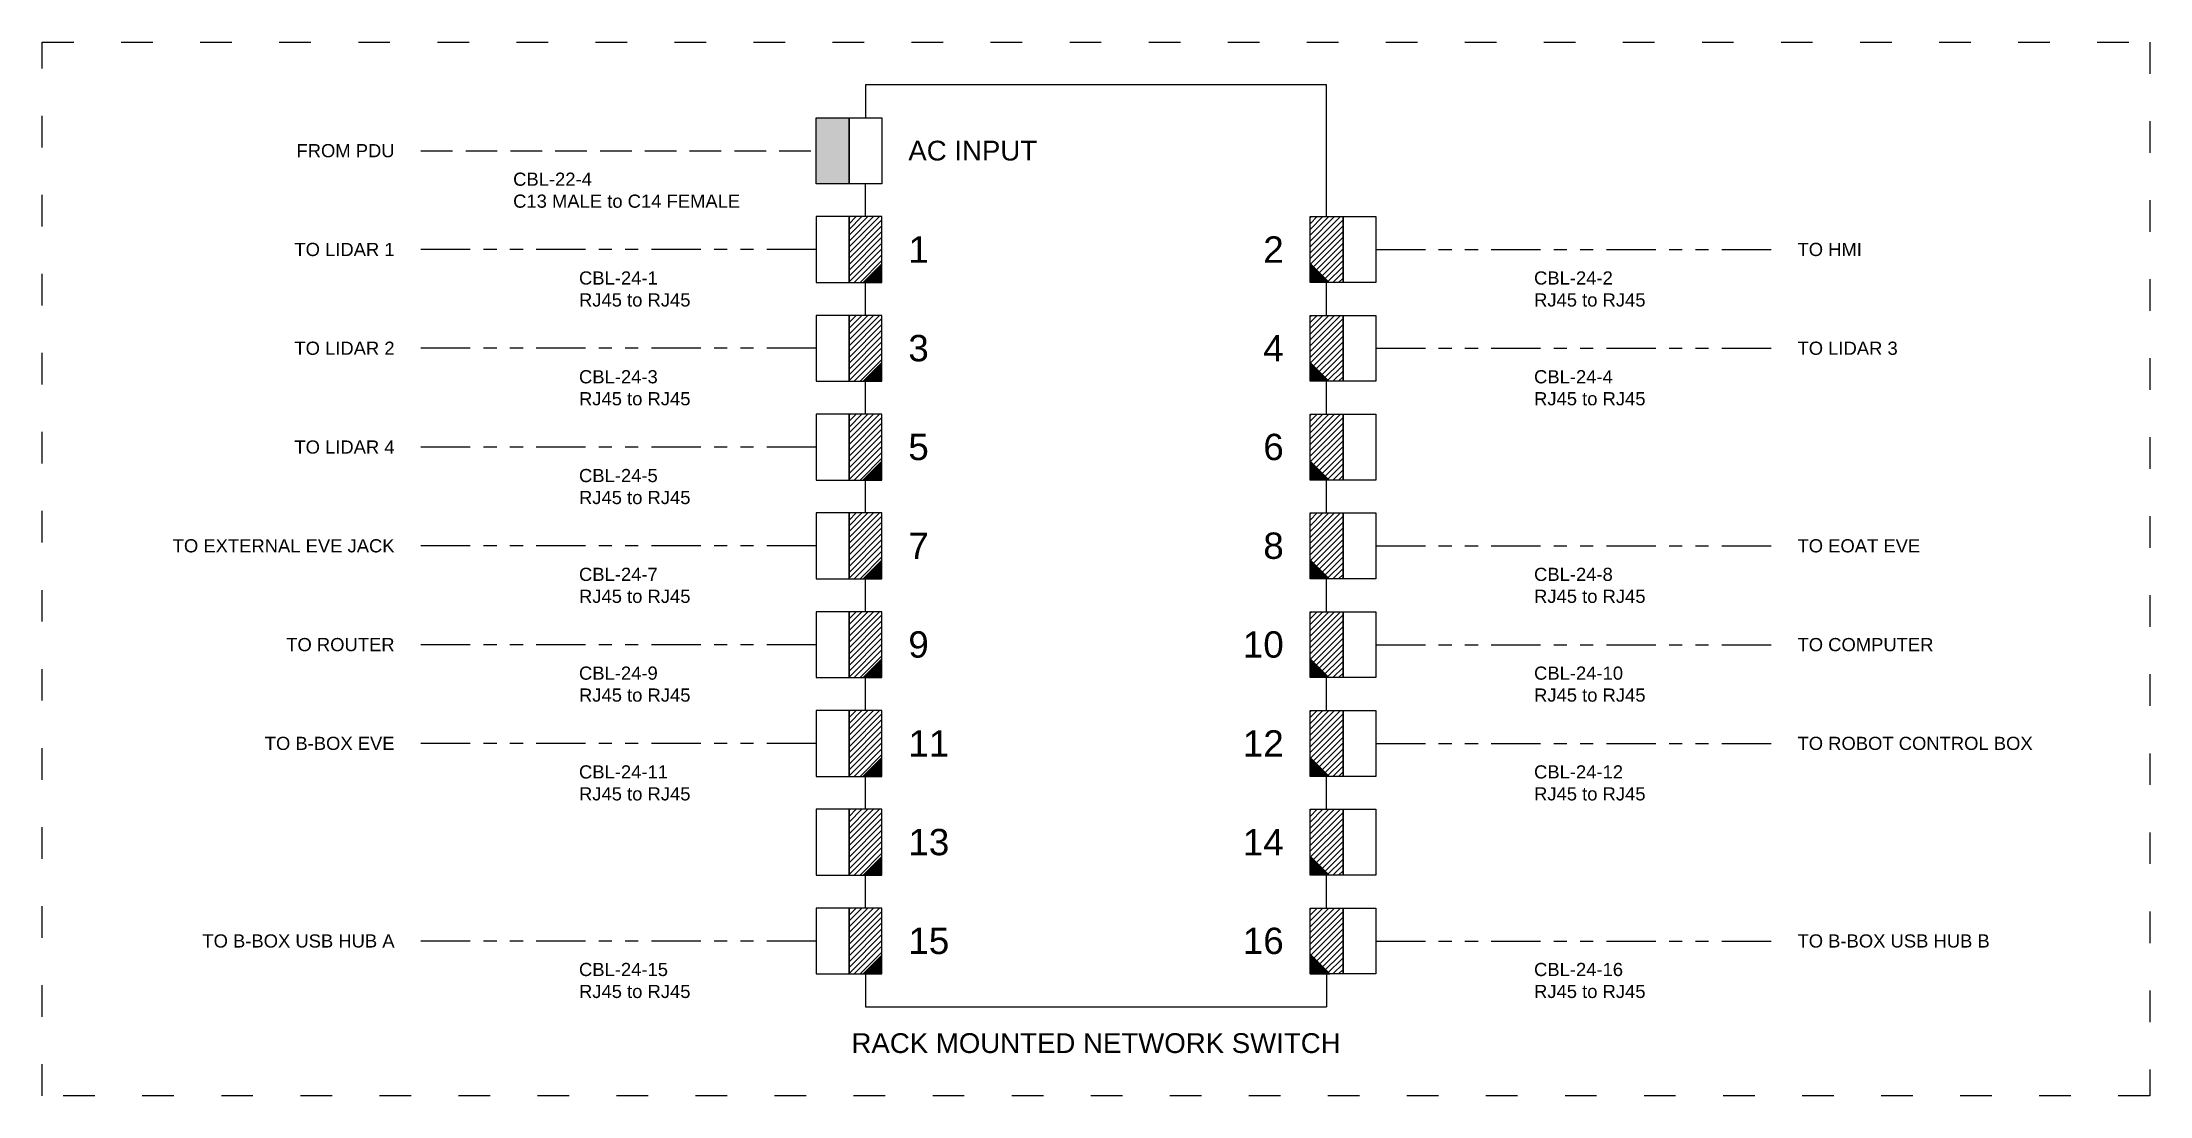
# Model space of a CAD drawing. Header units: inches. Extents: x -30 to 106, y 20 to 28.
# Drawn here: x 50.14 to 66.14, y 19.62 to 27.62 of the extents above; entities that cross this region are included whole.
import ezdxf

# ---------------------------------------------------------------- set-up
doc = ezdxf.new("R2010")
doc.units = ezdxf.units.IN
doc.header["$MEASUREMENT"] = 0
for name, pattern in [('ACAD_ISO02W100', [15, 12, -3]), ('ACAD_ISO03W100', [30, 12, -18]), ('PHANTOM', [2.5, 1.25, -0.25, 0.25, -0.25, 0.25, -0.25])]:
    doc.linetypes.add(name, pattern=pattern)
doc.styles.get("Standard").update_dxf_attribs({"font": 'arial.ttf'})

msp = doc.modelspace()

# ---------------------------------------------------------------- texts
at = {"color": 3, "char_height": 0.1, "width": 4.46392}
for s, insert, attachment_point in [('{\\C256;FROM PDU}', (52.82, 26.796), 6), ('{\\C256;CBL-22-4\\PC13 MALE to C14 FEMALE}', (53.72, 26.496), 4), ('{\\C256;TO LIDAR 1}', (52.82, 26.046), 6), ('{\\C256;TO HMI}', (63.47, 26.046), 4), ('{\\C256;CBL-24-1\\PRJ45 to RJ45}', (54.22, 25.746), 4), ('{\\C256;CBL-24-2\\PRJ45 to RJ45}', (61.47, 25.746), 4), ('{\\C256;TO LIDAR 2}', (52.82, 25.296), 6), ('{\\C256;TO LIDAR 3}', (63.47, 25.296), 4), ('{\\C256;CBL-24-3\\PRJ45 to RJ45}', (54.22, 24.996), 4), ('{\\C256;CBL-24-4\\PRJ45 to RJ45}', (61.47, 24.996), 4), ('{\\C256;TO LIDAR 4}', (52.82, 24.546), 6), ('{\\C256;CBL-24-5\\PRJ45 to RJ45}', (54.22, 24.246), 4), ('{\\C256;TO EXTERNAL EVE JACK}', (52.82, 23.796), 6), ('{\\C256;TO EOAT EVE}', (63.47, 23.796), 4), ('{\\C256;CBL-24-7\\PRJ45 to RJ45}', (54.22, 23.496), 4), ('{\\C256;CBL-24-8\\PRJ45 to RJ45}', (61.47, 23.496), 4), ('{\\C256;TO ROUTER}', (52.82, 23.046), 6), ('{\\C256;TO COMPUTER}', (63.47, 23.046), 4), ('{\\C256;CBL-24-9\\PRJ45 to RJ45}', (54.22, 22.746), 4), ('{\\C256;CBL-24-10\\PRJ45 to RJ45}', (61.47, 22.746), 4), ('{\\C256;TO B-BOX EVE}', (52.82, 22.296), 6), ('{\\C256;TO ROBOT CONTROL BOX}', (63.47, 22.296), 4), ('{\\C256;CBL-24-11\\PRJ45 to RJ45}', (54.22, 21.996), 4), ('{\\C256;CBL-24-12\\PRJ45 to RJ45}', (61.47, 21.996), 4), ('{\\C256;TO B-BOX USB HUB A}', (52.82, 20.796), 6), ('{\\C256;TO B-BOX USB HUB B}', (63.47, 20.796), 4), ('{\\C256;CBL-24-15\\PRJ45 to RJ45}', (54.22, 20.496), 4), ('{\\C256;CBL-24-16\\PRJ45 to RJ45}', (61.47, 20.496), 4)]:
    msp.add_mtext(s, dxfattribs=dict(at, insert=insert, attachment_point=attachment_point))
at = {"color": 3}
for s, width, insert, char_height, attachment_point in [('{\\C256;AC INPUT}', 1.28151, (56.72, 26.796), 0.15, 4), ('{\\C256;1}', 1.28151, (56.72, 26.046), 0.2, 4), ('{\\C256;2}', 1.28151, (59.57, 26.046), 0.2, 6), ('{\\C256;3}', 1.28151, (56.72, 25.296), 0.2, 4), ('{\\C256;4}', 1.28151, (59.57, 25.296), 0.2, 6), ('{\\C256;5}', 1.28151, (56.72, 24.546), 0.2, 4), ('{\\C256;6}', 1.28151, (59.57, 24.546), 0.2, 6), ('{\\C256;7}', 1.28151, (56.72, 23.796), 0.2, 4), ('{\\C256;8}', 1.28151, (59.57, 23.796), 0.2, 6), ('{\\C256;9}', 1.28151, (56.72, 23.046), 0.2, 4), ('{\\C256;10}', 1.28151, (59.57, 23.046), 0.2, 6), ('{\\C256;11}', 1.28151, (56.72, 22.296), 0.2, 4), ('{\\C256;12}', 1.28151, (59.57, 22.296), 0.2, 6), ('{\\C256;13}', 1.28151, (56.72, 21.546), 0.2, 4), ('{\\C256;14}', 1.28151, (59.57, 21.546), 0.2, 6), ('{\\C256;15}', 1.28151, (56.72, 20.796), 0.2, 4), ('{\\C256;16}', 1.28151, (59.57, 20.796), 0.2, 6), ('{\\C256;RACK MOUNTED NETWORK SWITCH}', 3.7554, (58.145, 20.096), 0.15, 2)]:
    msp.add_mtext_dynamic_manual_height_columns(s, width=width, gutter_width=1, heights=[0], dxfattribs=dict(at, insert=insert, char_height=char_height, attachment_point=attachment_point))

# ---------------------------------------------------------------- hatches: boundary and pattern name
h = msp.add_hatch(color=1)
h.dxf.hatch_style = 1
h.paths.add_polyline_path([(56.02, 26.546), (56.27, 26.546), (56.27, 27.046), (56.02, 27.046)])
h = msp.add_hatch()
h.set_pattern_fill('ANSI31', color=5, scale=0.25)
h.set_pattern_definition([(45, (44.625, 2.046257), (-0.022097087, 0.022097087), [])])
h.paths.add_polyline_path([(56.27, 25.796), (56.52, 25.796), (56.52, 26.296), (56.27, 26.296)])
h = msp.add_hatch()
h.set_pattern_fill('ANSI31', color=5, scale=0.25)
h.set_pattern_definition([(45, (48.125, 2.046257), (-0.022097087, 0.022097087), [])])
h.paths.add_polyline_path([(59.77, 25.796), (60.02, 25.796), (60.02, 26.296), (59.77, 26.296)])
h = msp.add_hatch(color=3)
h.dxf.hatch_style = 1
h.paths.add_polyline_path([(56.52, 25.946), (56.52, 25.796), (56.37, 25.796)])
h = msp.add_hatch(color=3)
h.dxf.hatch_style = 1
h.paths.add_polyline_path([(59.77, 25.946), (59.77, 25.796), (59.92, 25.796)])
h = msp.add_hatch()
h.set_pattern_fill('ANSI31', color=5, scale=0.25)
h.set_pattern_definition([(45, (44.625, 1.296257), (-0.022097087, 0.022097087), [])])
h.paths.add_polyline_path([(56.27, 25.046), (56.52, 25.046), (56.52, 25.546), (56.27, 25.546)])
h = msp.add_hatch()
h.set_pattern_fill('ANSI31', color=5, scale=0.25)
h.set_pattern_definition([(45, (48.125, 1.296257), (-0.022097087, 0.022097087), [])])
h.paths.add_polyline_path([(59.77, 25.046), (60.02, 25.046), (60.02, 25.546), (59.77, 25.546)])
h = msp.add_hatch(color=3)
h.dxf.hatch_style = 1
h.paths.add_polyline_path([(56.52, 25.196), (56.52, 25.046), (56.37, 25.046)])
h = msp.add_hatch(color=3)
h.dxf.hatch_style = 1
h.paths.add_polyline_path([(59.77, 25.196), (59.77, 25.046), (59.92, 25.046)])
h = msp.add_hatch()
h.set_pattern_fill('ANSI31', color=5, scale=0.25)
h.set_pattern_definition([(45, (44.625, 0.546257), (-0.022097087, 0.022097087), [])])
h.paths.add_polyline_path([(56.27, 24.296), (56.52, 24.296), (56.52, 24.796), (56.27, 24.796)])
h = msp.add_hatch()
h.set_pattern_fill('ANSI31', color=5, scale=0.25)
h.set_pattern_definition([(45, (48.125, 0.546257), (-0.022097087, 0.022097087), [])])
h.paths.add_polyline_path([(59.77, 24.296), (60.02, 24.296), (60.02, 24.796), (59.77, 24.796)])
h = msp.add_hatch(color=3)
h.dxf.hatch_style = 1
h.paths.add_polyline_path([(56.52, 24.446), (56.52, 24.296), (56.37, 24.296)])
h = msp.add_hatch(color=3)
h.dxf.hatch_style = 1
h.paths.add_polyline_path([(59.77, 24.446), (59.77, 24.296), (59.92, 24.296)])
h = msp.add_hatch()
h.set_pattern_fill('ANSI31', color=5, scale=0.25)
h.set_pattern_definition([(45, (44.625, -0.203743), (-0.022097087, 0.022097087), [])])
h.paths.add_polyline_path([(56.27, 23.546), (56.52, 23.546), (56.52, 24.046), (56.27, 24.046)])
h = msp.add_hatch()
h.set_pattern_fill('ANSI31', color=5, scale=0.25)
h.set_pattern_definition([(45, (48.125, -0.203743), (-0.022097087, 0.022097087), [])])
h.paths.add_polyline_path([(59.77, 23.546), (60.02, 23.546), (60.02, 24.046), (59.77, 24.046)])
h = msp.add_hatch(color=3)
h.dxf.hatch_style = 1
h.paths.add_polyline_path([(56.52, 23.696), (56.52, 23.546), (56.37, 23.546)])
h = msp.add_hatch(color=3)
h.dxf.hatch_style = 1
h.paths.add_polyline_path([(59.77, 23.696), (59.77, 23.546), (59.92, 23.546)])
h = msp.add_hatch()
h.set_pattern_fill('ANSI31', color=5, scale=0.25)
h.set_pattern_definition([(45, (44.625, -0.953743), (-0.022097087, 0.022097087), [])])
h.paths.add_polyline_path([(56.27, 22.796), (56.52, 22.796), (56.52, 23.296), (56.27, 23.296)])
h = msp.add_hatch()
h.set_pattern_fill('ANSI31', color=5, scale=0.25)
h.set_pattern_definition([(45, (48.125, -0.953743), (-0.022097087, 0.022097087), [])])
h.paths.add_polyline_path([(59.77, 22.796), (60.02, 22.796), (60.02, 23.296), (59.77, 23.296)])
h = msp.add_hatch(color=3)
h.dxf.hatch_style = 1
h.paths.add_polyline_path([(56.52, 22.946), (56.52, 22.796), (56.37, 22.796)])
h = msp.add_hatch(color=3)
h.dxf.hatch_style = 1
h.paths.add_polyline_path([(59.77, 22.946), (59.77, 22.796), (59.92, 22.796)])
h = msp.add_hatch()
h.set_pattern_fill('ANSI31', color=5, scale=0.25)
h.set_pattern_definition([(45, (44.625, -1.703743), (-0.022097087, 0.022097087), [])])
h.paths.add_polyline_path([(56.27, 22.046), (56.52, 22.046), (56.52, 22.546), (56.27, 22.546)])
h = msp.add_hatch()
h.set_pattern_fill('ANSI31', color=5, scale=0.25)
h.set_pattern_definition([(45, (48.125, -1.703743), (-0.022097087, 0.022097087), [])])
h.paths.add_polyline_path([(59.77, 22.046), (60.02, 22.046), (60.02, 22.546), (59.77, 22.546)])
h = msp.add_hatch(color=3)
h.dxf.hatch_style = 1
h.paths.add_polyline_path([(56.52, 22.196), (56.52, 22.046), (56.37, 22.046)])
h = msp.add_hatch(color=3)
h.dxf.hatch_style = 1
h.paths.add_polyline_path([(59.77, 22.196), (59.77, 22.046), (59.92, 22.046)])
h = msp.add_hatch()
h.set_pattern_fill('ANSI31', color=5, scale=0.25)
h.set_pattern_definition([(45, (44.625, -2.453743), (-0.022097087, 0.022097087), [])])
h.paths.add_polyline_path([(56.27, 21.296), (56.52, 21.296), (56.52, 21.796), (56.27, 21.796)])
h = msp.add_hatch()
h.set_pattern_fill('ANSI31', color=5, scale=0.25)
h.set_pattern_definition([(45, (48.125, -2.453743), (-0.022097087, 0.022097087), [])])
h.paths.add_polyline_path([(59.77, 21.296), (60.02, 21.296), (60.02, 21.796), (59.77, 21.796)])
h = msp.add_hatch(color=3)
h.dxf.hatch_style = 1
h.paths.add_polyline_path([(56.52, 21.446), (56.52, 21.296), (56.37, 21.296)])
h = msp.add_hatch(color=3)
h.dxf.hatch_style = 1
h.paths.add_polyline_path([(59.77, 21.446), (59.77, 21.296), (59.92, 21.296)])
h = msp.add_hatch()
h.set_pattern_fill('ANSI31', color=5, scale=0.25)
h.set_pattern_definition([(45, (44.625, -3.203743), (-0.022097087, 0.022097087), [])])
h.paths.add_polyline_path([(56.27, 20.546), (56.52, 20.546), (56.52, 21.046), (56.27, 21.046)])
h = msp.add_hatch()
h.set_pattern_fill('ANSI31', color=5, scale=0.25)
h.set_pattern_definition([(45, (48.125, -3.203743), (-0.022097087, 0.022097087), [])])
h.paths.add_polyline_path([(59.77, 20.546), (60.02, 20.546), (60.02, 21.046), (59.77, 21.046)])
h = msp.add_hatch(color=3)
h.dxf.hatch_style = 1
h.paths.add_polyline_path([(56.52, 20.696), (56.52, 20.546), (56.37, 20.546)])
h = msp.add_hatch(color=3)
h.dxf.hatch_style = 1
h.paths.add_polyline_path([(59.77, 20.696), (59.77, 20.546), (59.92, 20.546)])

# ---------------------------------------------------------------- linework, layer by layer
for p, q in [((59.895, 27.296), (56.395, 27.296)), ((56.395, 27.296), (56.395, 27.046)), ((59.895, 26.296), (59.895, 27.296)), ((56.395, 26.296), (56.395, 26.546)), ((56.395, 25.546), (56.395, 25.796)), ((59.895, 25.546), (59.895, 25.796)), ((56.395, 24.796), (56.395, 25.046)), ((59.895, 24.796), (59.895, 25.046)), ((56.395, 24.046), (56.395, 24.296)), ((59.895, 24.046), (59.895, 24.296)), ((56.395, 23.296), (56.395, 23.546)), ((59.895, 23.296), (59.895, 23.546)), ((56.395, 22.546), (56.395, 22.796)), ((59.895, 22.546), (59.895, 22.796)), ((56.395, 21.796), (56.395, 22.046)), ((59.895, 21.796), (59.895, 22.046)), ((56.395, 21.046), (56.395, 21.296)), ((59.895, 21.046), (59.895, 21.296)), ((56.395, 20.546), (56.395, 20.296)), ((59.895, 20.546), (59.895, 20.296)), ((56.395, 20.296), (59.895, 20.296))]:
    msp.add_line(p, q)
at = {"color": 1, "linetype": 'ACAD_ISO02W100', "ltscale": 0.02}
msp.add_line((53.02, 26.796), (56.02, 26.796), dxfattribs=at)
at = {"color": 5, "linetype": 'PHANTOM', "ltscale": 0.3}
for p, q in [((56.02, 26.046), (53.02, 26.046)), ((60.27, 26.046), (63.27, 26.046)), ((56.02, 25.296), (53.02, 25.296)), ((60.27, 25.296), (63.27, 25.296)), ((56.02, 24.546), (53.02, 24.546)), ((56.02, 23.796), (53.02, 23.796)), ((60.27, 23.796), (63.27, 23.796)), ((56.02, 23.046), (53.02, 23.046)), ((60.27, 23.046), (63.27, 23.046)), ((56.02, 22.296), (53.02, 22.296)), ((60.27, 22.296), (63.27, 22.296)), ((56.02, 20.796), (53.02, 20.796)), ((60.27, 20.796), (63.27, 20.796))]:
    msp.add_line(p, q, dxfattribs=at)
at = {"color": 3}
for p, q in [((59.77, 20.546), (59.77, 20.696)), ((59.92, 20.546), (59.77, 20.696)), ((59.77, 20.546), (59.92, 20.546))]:
    msp.add_line(p, q, dxfattribs=at)
at = {"linetype": 'ACAD_ISO03W100', "ltscale": 0.02}
msp.add_lwpolyline([(50.145, 27.621), (66.145, 27.621), (66.145, 19.621), (50.145, 19.621)], close=True, dxfattribs=at)
at = {"color": 1}
for points in [[(56.02, 27.046), (56.27, 27.046), (56.27, 26.546), (56.02, 26.546)], [(56.27, 27.046), (56.52, 27.046), (56.52, 26.546), (56.27, 26.546)]]:
    msp.add_lwpolyline(points, close=True, dxfattribs=at)
at = {"color": 5}
for points in [[(56.27, 26.296), (56.02, 26.296), (56.02, 25.796), (56.27, 25.796)], [(56.52, 26.296), (56.27, 26.296), (56.27, 25.796), (56.52, 25.796)], [(59.77, 26.296), (60.02, 26.296), (60.02, 25.796), (59.77, 25.796)], [(60.02, 26.296), (60.27, 26.296), (60.27, 25.796), (60.02, 25.796)], [(56.27, 25.546), (56.02, 25.546), (56.02, 25.046), (56.27, 25.046)], [(56.52, 25.546), (56.27, 25.546), (56.27, 25.046), (56.52, 25.046)], [(59.77, 25.546), (60.02, 25.546), (60.02, 25.046), (59.77, 25.046)], [(60.02, 25.546), (60.27, 25.546), (60.27, 25.046), (60.02, 25.046)], [(56.27, 24.796), (56.02, 24.796), (56.02, 24.296), (56.27, 24.296)], [(56.52, 24.796), (56.27, 24.796), (56.27, 24.296), (56.52, 24.296)], [(59.77, 24.796), (60.02, 24.796), (60.02, 24.296), (59.77, 24.296)], [(60.02, 24.796), (60.27, 24.796), (60.27, 24.296), (60.02, 24.296)], [(56.27, 24.046), (56.02, 24.046), (56.02, 23.546), (56.27, 23.546)], [(56.52, 24.046), (56.27, 24.046), (56.27, 23.546), (56.52, 23.546)], [(59.77, 24.046), (60.02, 24.046), (60.02, 23.546), (59.77, 23.546)], [(60.02, 24.046), (60.27, 24.046), (60.27, 23.546), (60.02, 23.546)], [(56.27, 23.296), (56.02, 23.296), (56.02, 22.796), (56.27, 22.796)], [(56.52, 23.296), (56.27, 23.296), (56.27, 22.796), (56.52, 22.796)], [(59.77, 23.296), (60.02, 23.296), (60.02, 22.796), (59.77, 22.796)], [(60.02, 23.296), (60.27, 23.296), (60.27, 22.796), (60.02, 22.796)], [(56.27, 22.546), (56.02, 22.546), (56.02, 22.046), (56.27, 22.046)], [(56.52, 22.546), (56.27, 22.546), (56.27, 22.046), (56.52, 22.046)], [(59.77, 22.546), (60.02, 22.546), (60.02, 22.046), (59.77, 22.046)], [(60.02, 22.546), (60.27, 22.546), (60.27, 22.046), (60.02, 22.046)], [(56.27, 21.796), (56.02, 21.796), (56.02, 21.296), (56.27, 21.296)], [(56.52, 21.796), (56.27, 21.796), (56.27, 21.296), (56.52, 21.296)], [(59.77, 21.796), (60.02, 21.796), (60.02, 21.296), (59.77, 21.296)], [(60.02, 21.796), (60.27, 21.796), (60.27, 21.296), (60.02, 21.296)], [(56.27, 21.046), (56.02, 21.046), (56.02, 20.546), (56.27, 20.546)], [(56.52, 21.046), (56.27, 21.046), (56.27, 20.546), (56.52, 20.546)], [(59.77, 21.046), (60.02, 21.046), (60.02, 20.546), (59.77, 20.546)], [(60.02, 21.046), (60.27, 21.046), (60.27, 20.546), (60.02, 20.546)]]:
    msp.add_lwpolyline(points, close=True, dxfattribs=at)

msp.set_redraw_order([(e.dxf.handle, doc.entitydb.next_handle()) for e in msp.query("TEXT MTEXT ATTDEF DIMENSION ARC_DIMENSION")])  # texts and dimensions are drawn at this point

doc.saveas('drawing.dxf')
